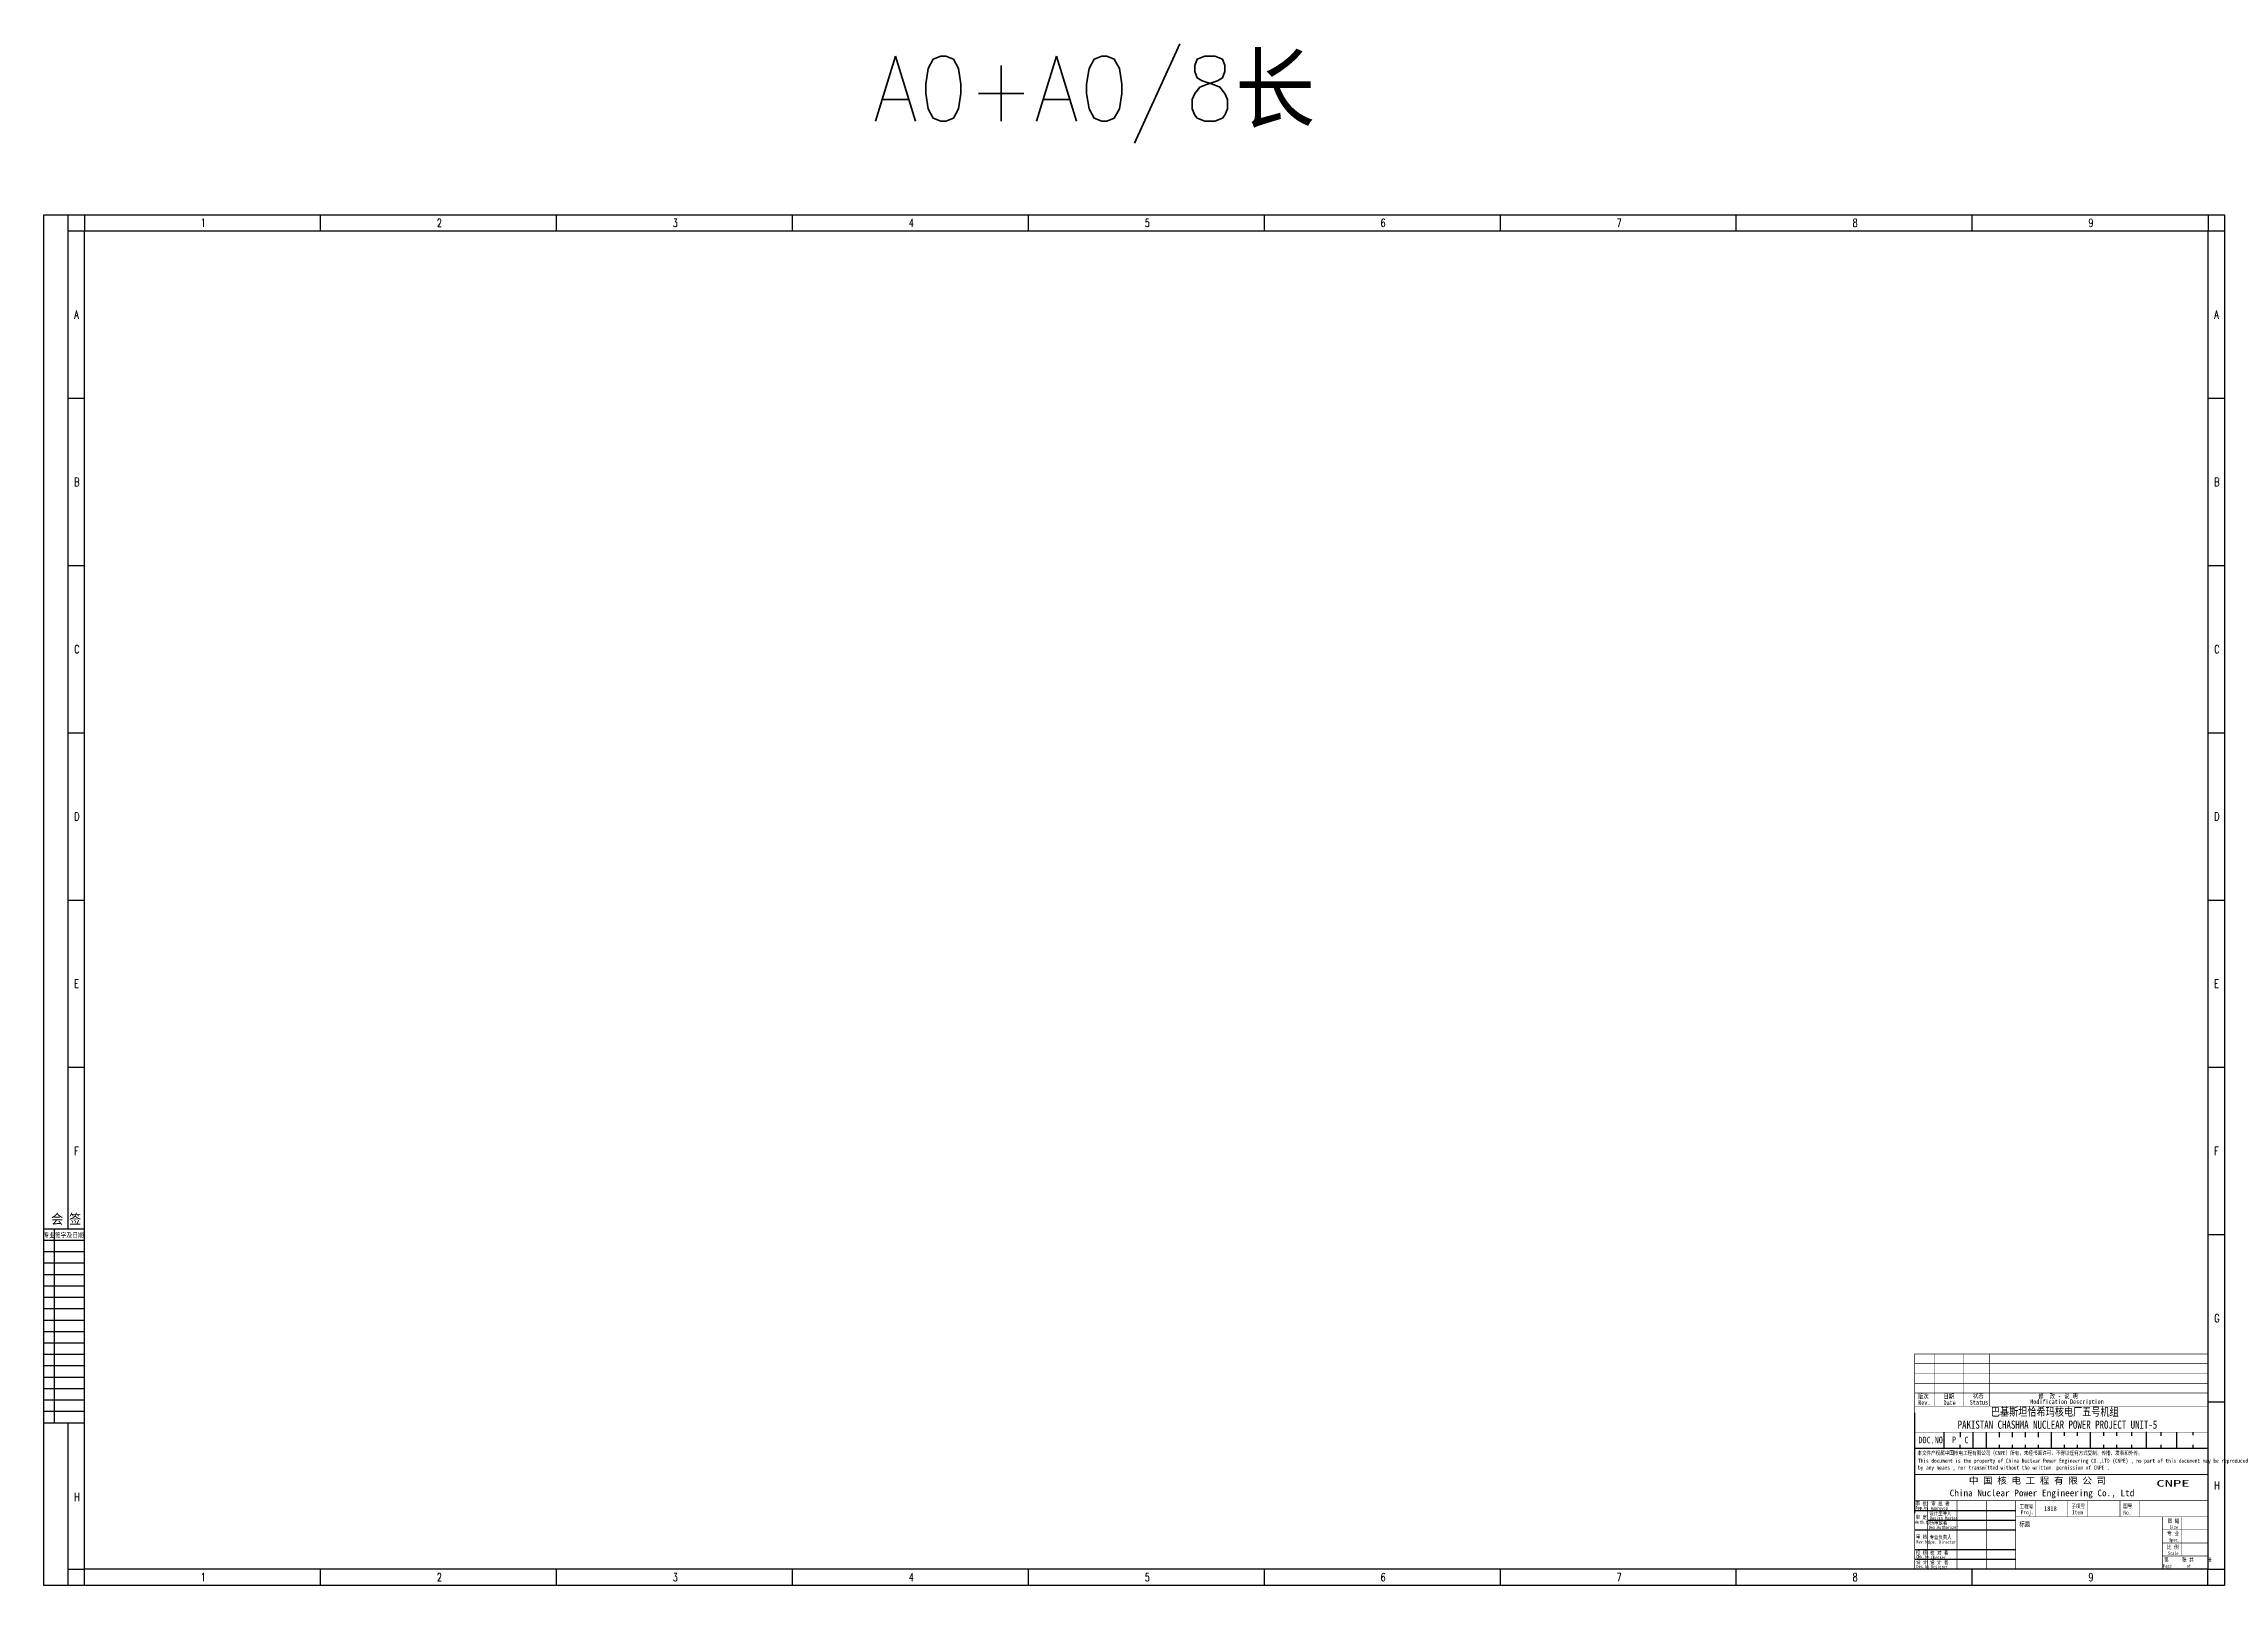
# Model space of a CAD drawing. Header units: inches. Extents: x -1 to 1337, y 7 to 953.
import ezdxf
from ezdxf.enums import TextEntityAlignment as Align

# ---------------------------------------------------------------- set-up
doc = ezdxf.new("R2010")
doc.units = ezdxf.units.IN
doc.header["$MEASUREMENT"] = 0
for name, color, linetype in [('1', 7, 'Continuous'), ('PUB_TEXT', 7, 'Continuous'), ('图框', 4, 'Continuous')]:
    doc.layers.add(name, color=color, linetype=linetype)
doc.styles.add('HZ', font='txt_____.ttf', dxfattribs={"width": 0.7, "bigfont": 'HZTXT'})
doc.styles.add('宋体', font='', dxfattribs={"width": 0.7})
doc.styles.add('汉字', font='仿宋_GB2312.ttf', dxfattribs={"width": 0.8, "height": 4})
doc.styles.get('宋体').set_extended_font_data('SimSun')

msp = doc.modelspace()

# ---------------------------------------------------------------- linework, layer by layer
at = {"color": 0}
for p, q in [((24.4, 225.9), (-0.6, 225.9)), ((24.4, 218.9), (-0.6, 218.9)), ((6, 106.9), (6, 225.9)), ((24.4, 211.9), (-0.6, 211.9)), ((24.4, 204.9), (-0.6, 204.9)), ((24.4, 197.9), (-0.6, 197.9)), ((24.4, 190.9), (-0.6, 190.9)), ((24.4, 183.9), (-0.6, 183.9)), ((24.4, 176.9), (-0.6, 176.9)), ((24.4, 169.9), (-0.6, 169.9)), ((24.4, 162.9), (-0.6, 162.9)), ((24.4, 155.9), (-0.6, 155.9)), ((24.4, 148.9), (-0.6, 148.9)), ((24.4, 141.9), (-0.6, 141.9)), ((24.4, 134.9), (-0.6, 134.9)), ((24.4, 127.9), (-0.6, 127.9)), ((24.4, 120.9), (-0.6, 120.9)), ((24.4, 113.9), (-0.6, 113.9)), ((24.4, 106.9), (-0.6, 106.9))]:
    msp.add_line(p, q, dxfattribs=at)
at = {"linetype": 'Continuous'}
msp.add_line((1165.3, 101.3), (1165.3, 91.3), dxfattribs=at)
msp.add_line((1175.3, 101.3), (1175.3, 98.3))
at = {"color": 4, "flags": 128}
for points in [[(-0.6, 7.3), (-0.6, 848.3)], [(-0.6, 848.3), (1337.4, 848.3)], [(24.4, 848.3), (24.4, 838.3)], [(169.1, 848.3), (169.1, 838.3)], [(313.9, 848.3), (313.9, 838.3)], [(458.7, 848.3), (458.7, 838.3)], [(603.4, 848.3), (603.4, 838.3)], [(748.2, 848.3), (748.2, 838.3)], [(893, 848.3), (893, 838.3)], [(1037.7, 848.3), (1037.7, 838.3)], [(1182.5, 848.3), (1182.5, 838.3)], [(1327.4, 848.3), (1327.4, 838.3)], [(1337.4, 848.3), (1337.4, 7.3)], [(14.4, 838.3), (24.4, 838.3)], [(169.1, 17.3), (169.1, 7.3)], [(313.9, 17.3), (313.9, 7.3)], [(458.7, 17.3), (458.7, 7.3)], [(603.4, 17.3), (603.4, 7.3)], [(748.2, 17.3), (748.2, 7.3)], [(893, 17.3), (893, 7.3)], [(1037.7, 17.3), (1037.7, 7.3)], [(1182.5, 17.3), (1182.5, 7.3)], [(1337.4, 7.3), (-0.6, 7.3)]]:
    msp.add_lwpolyline(points, dxfattribs=at)
at = {"color": 4}
msp.add_lwpolyline([(14.4, 225.9), (14.4, 848.3)], dxfattribs=at)
at = {"flags": 128}
for points in [[(14.4, 838.3), (24.4, 838.3)], [(1327.4, 838.3), (1337.4, 838.3)], [(14.4, 735.7), (24.4, 735.7)], [(1327.4, 735.7), (1337.4, 735.7)], [(14.4, 633), (24.4, 633)], [(1327.4, 633), (1337.4, 633)], [(14.4, 530.4), (24.4, 530.4)], [(1327.4, 530.4), (1337.4, 530.4)], [(14.4, 427.8), (24.4, 427.8)], [(1327.4, 427.8), (1337.4, 427.8)], [(14.4, 325.2), (24.4, 325.2)], [(1327.4, 325.2), (1337.4, 325.2)], [(1327.4, 222.5), (1337.4, 222.5)], [(1327.4, 119.9), (1337.4, 119.9)], [(14.4, 17.3), (24.4, 17.3)], [(24.4, 7.3), (24.4, 17.3)], [(1327.3, 17.3), (1337.4, 17.3)], [(1327.3, 7.3), (1327.3, 17.3)]]:
    msp.add_lwpolyline(points, dxfattribs=at)
msp.add_lwpolyline([(24.4, 838.3), (1327.3, 838.3), (1327.3, 17.3), (24.4, 17.3)], close=True)
msp.add_lwpolyline([(14.4, 7.3), (14.4, 106.9)])
at = {"layer": '1'}
for p, q in [((1326.9, 122.6), (1326.9, 122.6)), ((1326.9, 122.6), (1326.9, 122.6)), ((1326.9, 122.6), (1326.9, 122.6)), ((1326.9, 122.6), (1326.9, 122.6)), ((1175.3, 100.3), (1175.3, 100.3)), ((1183.3, 91.3), (1183.3, 101.3)), ((1191.3, 91.3), (1191.3, 101.3)), ((1199.3, 98.3), (1199.3, 101.3)), ((1207.3, 98.3), (1207.3, 101.3)), ((1215.3, 98.3), (1215.3, 101.3)), ((1223.3, 98.3), (1223.3, 101.3)), ((1231.3, 91.3), (1231.3, 101.3)), ((1239.3, 99), (1239.3, 101.3)), ((1247.3, 99), (1247.3, 101.3)), ((1255.3, 91.3), (1255.3, 101.3)), ((1263.3, 99), (1263.3, 101.3)), ((1271.3, 99), (1271.3, 101.3)), ((1280.6, 99), (1280.6, 101.3)), ((1289.6, 91.5), (1289.6, 101.5)), ((1298.6, 99), (1298.6, 101)), ((1308.1, 91.3), (1308.1, 101.3)), ((1318.1, 99.5), (1318.1, 101.4)), ((1327.3, 91.3), (1147.3, 91.3)), ((1175.3, 91.3), (1175.3, 93.5)), ((1199.3, 91.3), (1199.3, 93.5)), ((1207.3, 91.3), (1207.3, 93.5)), ((1215.3, 91.3), (1215.3, 93.5)), ((1223.3, 91.3), (1223.3, 93.5)), ((1239.3, 91.3), (1239.3, 93.5)), ((1247.3, 91.3), (1247.3, 93.5)), ((1263.3, 91.3), (1263.3, 93.5)), ((1271.3, 91.3), (1271.3, 93.5)), ((1280.6, 91), (1280.6, 93.5)), ((1298.6, 91.5), (1298.6, 93.5)), ((1318.1, 91.5), (1318.1, 93.5)), ((1327.3, 17.3), (1147.3, 17.3)), ((1327.3, 17.3), (1147.3, 17.3)), ((1327.3, 17.3), (1147.3, 17.3)), ((1327.3, 17.3), (1147.3, 17.3)), ((1327.3, 17.3), (1147.3, 17.3))]:
    msp.add_line(p, q, dxfattribs=at)
at = {"layer": '1', "color": 7, "ltscale": 0.8}
msp.add_line((1147.3, 113.2), (1147.3, 51.7), dxfattribs=at)
at = {"layer": '1', "color": 7}
for p, q in [((1327, 107.5), (1327, 107.5)), ((1327, 107.5), (1327, 107.5)), ((1327, 107.5), (1327, 107.5)), ((1327, 107.5), (1327, 107.5)), ((1147.3, 53.3), (1209.3, 53.3)), ((1147.3, 41.3), (1209.3, 41.3)), ((1155.3, 47.3), (1209.3, 47.3)), ((1147.3, 29.3), (1209.3, 29.3)), ((1147.3, 23.3), (1209.3, 23.3)), ((1327.3, 17.3), (1147.3, 17.3)), ((1327.3, 17.3), (1147.3, 17.3)), ((1327.3, 17.3), (1147.3, 17.3))]:
    msp.add_line(p, q, dxfattribs=at)
at = {"layer": '1', "color": 7, "const_width": 0.5}
for points in [[(1147.3, 17.3), (1327.3, 17.3), (1327.3, 149.3), (1147.3, 149.3)], [(1147.3, 75.3), (1327.3, 75.3), (1327.3, 17.3), (1147.3, 17.3)]]:
    msp.add_lwpolyline(points, close=True, dxfattribs=at)
at = {"layer": '1', "color": 7}
for points, const_width in [([(1159.3, 149.3), (1159.3, 117.3)], 0.3), ([(1177.3, 149.3), (1177.3, 117.3)], 0.3), ([(1193.3, 149.3), (1193.3, 117.3)], 0.3), ([(1147.3, 143.3), (1327.3, 143.3)], 0.3), ([(1147.3, 137.3), (1327.3, 137.3)], 0.3), ([(1147.3, 131.3), (1327.3, 131.3)], 0.3), ([(1147.3, 125.3), (1327.3, 125.3)], 0.3), ([(1147.3, 117.3), (1327.3, 117.3)], 0.3), ([(1147.3, 101.3), (1327.3, 101.3)], 0.3), ([(1165.3, 101.3), (1165.3, 91.3)], 0.3), ([(1147.3, 91.3), (1327.3, 91.3)], 0.3), ([(1147.3, 91.3), (1327.3, 91.3)], 0.3), ([(1147.3, 59.3), (1327.3, 59.3)], 0.3), ([(1155.3, 59.3), (1155.3, 17.3)], 0.3), ([(1173.3, 59.3), (1173.3, 17.3)], 0.3), ([(1191.3, 59.3), (1191.3, 17.3)], 0.3), ([(1209.3, 59.3), (1209.3, 17.3)], 0.3), ([(1221.3, 59.3), (1221.3, 49.3)], 0.25), ([(1241.3, 59.3), (1241.3, 49.3)], 0.25), ([(1253.3, 59.3), (1253.3, 49.3)], 0.25), ([(1273.3, 59.3), (1273.3, 49.3)], 0.25), ([(1285.3, 59.3), (1285.3, 49.3)], 0.25), ([(1209.3, 49.3), (1327.3, 49.3)], 0.3), ([(1299.3, 49.3), (1299.3, 17.3)], 0.3), ([(1327.3, 41.3), (1299.3, 41.3)], 0.25), ([(1311.3, 49.3), (1311.3, 25.3)], 0.25), ([(1327.3, 33.3), (1299.3, 33.3)], 0.25), ([(1327.3, 25.3), (1299.3, 25.3)], 0.25)]:
    msp.add_lwpolyline(points, dxfattribs=dict(at, const_width=const_width))
at = {"layer": '1', "const_width": 0.3}
msp.add_lwpolyline([(1155.3, 59.3), (1155.3, 17.3)], dxfattribs=at)
at = {"layer": '图框'}
msp.add_line((1327.3, 17.3), (1147.3, 17.3), dxfattribs=at)
msp.add_line((1327.3, 17.3), (1147.3, 17.3), dxfattribs=at)
msp.add_line((1327.3, 17.3), (1147.3, 17.3), dxfattribs=at)
msp.add_line((1327.3, 17.3), (1147.3, 17.3), dxfattribs=at)
msp.add_line((1327.3, 17.3), (1147.3, 17.3), dxfattribs=at)

# ---------------------------------------------------------------- texts
at = {"color": 0, "style": 'HZ', "width": 0.9}
for s, height, p in [('A0+A0/8长', 40, (643.8, 905.6)), ('会 签  ', 6, (16.9, 229.1)), ('专业签字及日期', 2.8, (11.6, 220.8))]:
    msp.add_text(s, height=height, dxfattribs=at).set_placement(p, align=Align.CENTER)
at = {"color": 0, "style": 'HZ', "width": 0.7}
for s, p in [('1', (95.9, 840.8)), ('2', (240.7, 840.8)), ('3', (385.4, 840.8)), ('4', (530.2, 840.8)), ('5', (675, 840.8)), ('6', (819.7, 840.8)), ('7', (964.5, 840.8)), ('8', (1109.3, 840.8)), ('9', (1254, 840.8)), ('A', (18.2, 784.5)), ('A', (1331.2, 784.5)), ('B', (18.2, 681.8)), ('B', (1331.2, 681.8)), ('C', (18.2, 579.2)), ('C', (1331.2, 579.2)), ('D', (18.2, 476.6)), ('D', (1331.2, 476.6)), ('E', (18.2, 374)), ('E', (1331.2, 374)), ('F', (18.2, 271.3)), ('F', (1331.2, 271.3)), ('G', (1331.2, 168.7)), ('H', (1331.2, 66.1)), ('H', (18.2, 59)), ('1', (95.9, 9.8)), ('2', (240.7, 9.8)), ('3', (385.4, 9.8)), ('4', (530.2, 9.8)), ('5', (675, 9.8)), ('6', (819.7, 9.8)), ('7', (964.5, 9.8)), ('8', (1109.3, 9.8)), ('9', (1254, 9.8))]:
    msp.add_text(s, height=5, dxfattribs=at).set_placement(p)
at = {"linetype": 'Continuous', "char_height": 4, "attachment_point": 5, "style": '宋体'}
for s, width, insert in [('P', 5.775, (1171.5, 96.6)), ('C', 6.76, (1179.1, 96.5))]:
    msp.add_mtext_dynamic_manual_height_columns(s, width=width, gutter_width=1, heights=[0], dxfattribs=dict(at, insert=insert))
at = {"layer": '1', "style": '汉字', "width": 0.8}
for s, height, p in [('版次', 2.88, (1149.5, 121.9)), ('Rev.', 2.88, (1149.5, 118)), ('Date', 2.88, (1165, 117.9)), ('日期 ', 2.88, (1165, 121.9)), ('Status', 2.88, (1181.1, 118.2)), ('状态', 2.88, (1183.1, 122.2)), ('Modification Description', 2.88, (1218.2, 118.6)), ('修  改 - 说 明', 2.88, (1223.2, 122)), ('PAKISTAN CHASHMA NUCLEAR POWER PROJECT UNIT-5', 5, (1173.7, 103.4)), ('巴基斯坦恰希玛核电厂五号机组', 5, (1194.1, 111.3)), ('App.by', 2, (1147.9, 54)), ('审 批', 2.4, (1147.9, 56.3)), ('Approved', 2, (1157.2, 53.6)), ('审 批 者', 2.4, (1157.5, 56.2)), ('Proj.', 2.5, (1212.4, 50.9)), ('Auth.by', 2, (1147.6, 45.1)), ('审 定', 2.4, (1147.9, 48)), ('Dep.Authorizer', 2, (1155.9, 41.9)), ('设计主持人', 2.4, (1156.3, 50.3)), ('所审定者', 2.4, (1156.6, 44.5)), ('Design Master', 2, (1156.7, 47.6)), ('标题', 3, (1211.5, 43.3)), ('Item', 2.5, (1243.9, 50.9)), ('No.', 2.5, (1275.4, 50.7)), ('专 业', 2.5, (1302.2, 37.9)), ('图 幅', 2.5, (1302.5, 45.6)), ('Size', 2, (1303.7, 42)), ('校 核', 2.4, (1148.1, 26.3)), ('审 核', 2.4, (1148.1, 35.9)), ('Rev.by', 2, (1148.3, 33.1)), ('Spe. Director', 2, (1155.7, 32.9)), ('专业负责人', 2.4, (1156.5, 35.7)), ('校 对 者', 2.4, (1156.8, 26.1)), ('比 例', 2.5, (1302.1, 29.6)), ('Scale', 2, (1302.7, 26)), ('Spec.', 2, (1303.4, 34.3)), ('Chk.by', 2, (1148.2, 23.9)), ('设 计', 2.4, (1148.2, 20.4)), ('Des.by', 2, (1148.4, 17.9)), ('设 计 者', 2.4, (1156.8, 20.2)), ('Checker', 2, (1157.4, 23.5)), ('Designer', 2, (1157.3, 17.8)), ('Page       of  ', 2, (1299.8, 18.2)), ('第     张 共     张', 2.5, (1300.4, 21.8))]:
    msp.add_text(s, height=height, dxfattribs=at).set_placement(p)
at = {"layer": '1', "color": 7, "style": '宋体', "width": 0.8}
msp.add_text('DOC.NO', height=4, dxfattribs=at).set_placement((1149.6, 94.5))
at = {"layer": '1', "ltscale": 0.8, "style": '汉字', "width": 0.8}
for s, height, p in [('本文件产权属中国核电工程有限公司（CNPE）所有，未经书面许可，不得以任何方式复制、传播、发表和外传。', 2.5, (1149, 87.3)), ('This document is the property of China Nuclear Power Engineering CO.,LTD (CNPE) , no part of this document may be reproduced ', 2.5, (1149.4, 82.5)), ('by any means , nor transmitted without the written  permission of CNPE .', 2.5, (1149.4, 78.3)), ('工程号', 2.5, (1211.7, 54.4)), ('1818', 3, (1226.7, 52.9)), ('子项号', 2.5, (1243.5, 54.7)), ('图号', 2.5, (1275.2, 54.8))]:
    msp.add_text(s, height=height, dxfattribs=at).set_placement(p)
at = {"layer": 'PUB_TEXT', "style": '汉字'}
for s, width, p, p2 in [('中 国 核 电 工 程 有 限 公 司', 1.049388, (1180.6, 69.6), (1264.8, 69.6)), ('CNPE', 1.843009, (1295.6, 67.9), (1316, 67.9)), ('China Nuclear Power Engineering Co., Ltd', 1.023647, (1168.8, 62), (1282.1, 62))]:
    msp.add_text(s, height=4, dxfattribs=dict(at, width=width)).set_placement(p, p2, align=Align.FIT)

doc.saveas('drawing.dxf')
